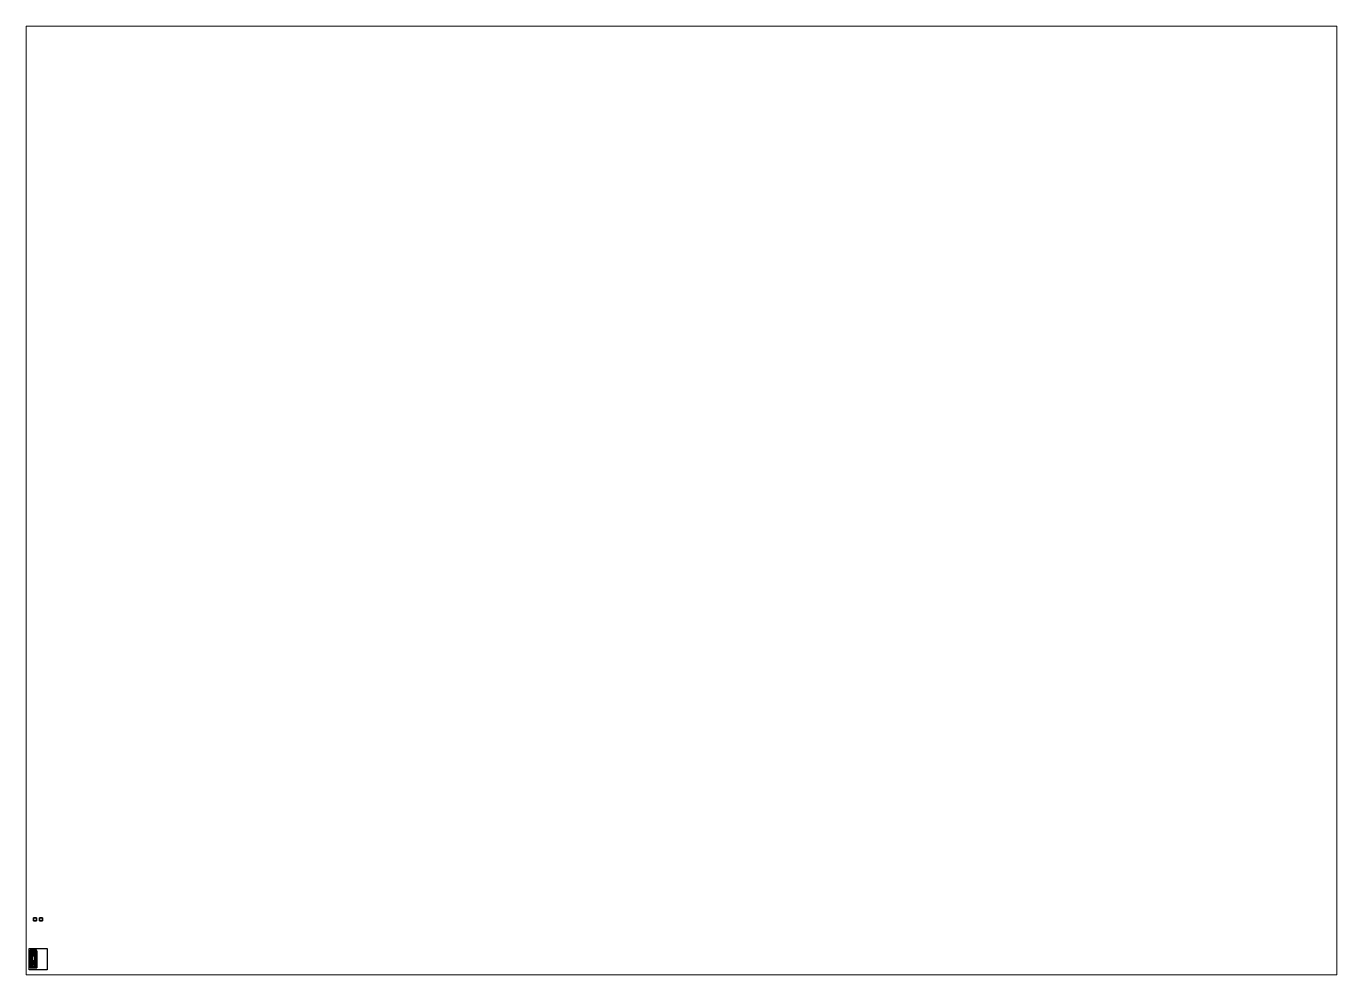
# Paper-space layout 'Layout1' of a CAD drawing. Header units: millimetres. Extents: x 28 to 251, y 20 to 181.
# The model-space entities are those that its viewports show. They can reach past a viewport. Long polylines and large blocks are cut down to what shows.
import ezdxf

# ---------------------------------------------------------------- set-up
doc = ezdxf.new("R2010")
doc.units = ezdxf.units.MM
for name, color, linetype in [('drawing', 9, 'Continuous'), ('mudguards', 6, 'Continuous'), ('wheels', 2, 'Continuous')]:
    doc.layers.add(name, color=color, linetype=linetype)
picture_1 = doc.add_image_def('image1.gif', size_in_pixel=(800, 674))

msp = doc.modelspace()

# ---------------------------------------------------------------- linework, layer by layer
for points in [[(1, 13.24, 1), (1, 13.24), (0, 13.24), (0, 13.24, 1)], [(1, 13.24), (1, 12.24), (0, 12.24), (0, 13.24)], [(0, 13.24), (0, 12.24), (0, 12.24, 1), (0, 13.24, 1)], [(0, 13.24, 1), (0, 12.24, 1), (1, 12.24, 1), (1, 13.24, 1)], [(1, 12.24, 1), (1, 12.24), (1, 13.24), (1, 13.24, 1)], [(3, 13.24), (3, 12.24), (2, 12.24), (2, 13.24)], [(2, 13.24), (2, 12.24), (3, 12.24), (3, 13.24)], [(0, 12.24, 1), (0, 12.24), (1, 12.24), (1, 12.24, 1)], [(1.06, 0.92, 2.46), (1.06, 0.92, 1.14), (-1.06, 0.92, 1.14), (-1.06, 0.92, 2.46)], [(-1.06, 0.92, 2.46), (-1.06, 0.92, 1.14), (-1.06, -2.98, 1.14), (-1.06, -2.98, 2.46)], [(-1.06, -2.98, 1.14), (-1.06, 0.92, 1.14), (1.06, 0.92, 1.14), (1.06, -2.98, 1.14)], [(-0.93, 0.92, 2.63), (-1.06, 0.92, 2.46), (-1.06, -2.98, 2.46), (-0.93, -2.98, 2.63)], [(0.93, 0.92, 2.63), (1.06, 0.92, 2.46), (-1.06, 0.92, 2.46), (-0.93, 0.92, 2.63)], [(-0.56, 0.8, 1.14), (-0.56, 0.8, 0.77), (-1.06, 0.8, 0.77), (-1.06, 0.8, 1.14)], [(-1.06, 0.11, 0.77), (-1.06, 0.8, 0.77), (-0.56, 0.8, 0.77), (-0.56, 0.11, 0.77)], [(-1.06, 0.8, 1.14), (-1.06, 0.8, 0.77), (-1.06, 0.11, 0.77), (-1.06, 0.11, 1.14)], [(-1.06, 0.11, 1.14), (-1.06, 0.11, 0.77), (-0.56, 0.11, 0.77), (-0.56, 0.11, 1.14)], [(-1.04, 2.66, 0.62), (-0.44, 2.96, 0.62), (0, 2.98, 0.62), (0, 2.66, 0.62)], [(-0.44, 2.95, 1.14), (-0.44, 2.96, 0.97), (-1.04, 2.66, 0.97), (-1.04, 2.65, 1.07)], [(-0.44, 2.96, 0.97), (-0.44, 2.96, 0.62), (-1.04, 2.66, 0.62), (-1.04, 2.66, 0.97)], [(-0.44, 2.82, 1.68), (-0.44, 2.95, 1.14), (-1.04, 2.65, 1.07), (-1.04, 2.6, 1.56)], [(-0.44, 2.6, 2.22), (-0.44, 2.82, 1.68), (-1.04, 2.6, 1.56), (-1.04, 2.42, 2.14)], [(-1.04, 2.65, 1.07), (-1.04, 2.66, 0.97), (-1.04, 2.17, 0.97), (-1.04, 1.93, 1.07)], [(-1.04, 2.66, 0.97), (-1.04, 2.66, 0.81), (-1.04, 2.33, 0.81), (-1.04, 2.17, 0.97)], [(-1.04, 2.66, 0.81), (-1.04, 2.66, 0.62), (-1.04, 2.41, 0.62), (-1.04, 2.33, 0.81)], [(-1.04, 2.41, 0.62), (-1.04, 2.66, 0.62), (1.04, 2.66, 0.62), (1.04, 2.41, 0.62)], [(-1.04, 2.6, 1.56), (-1.04, 2.65, 1.07), (-1.04, 1.19, 1.07), (-1.04, 1.19, 1.56)], [(-1.04, 2.42, 2.14), (-1.04, 2.6, 1.56), (-1.04, 1.19, 1.56), (-1.04, 1.19, 2.14)], [(-0.44, 2.58, 2.25), (-0.44, 2.6, 2.22), (-1.04, 2.42, 2.14), (-0.94, 2.39, 2.36)], [(-1.04, 2.13, 2.28), (-1.04, 2.42, 2.14), (-1.04, 1.19, 2.14), (-1.04, 1.19, 2.28)], [(-0.94, 2.39, 2.36), (-1.04, 2.42, 2.14), (-1.04, 2.13, 2.28), (-0.94, 2.39, 2.36)], [(-0.94, 2.39, 2.36), (-1.04, 2.13, 2.28), (-0.94, 1.82, 2.47), (-0.94, 2.39, 2.36)], [(-0.94, 1.82, 2.47), (-1.04, 2.13, 2.28), (-1.04, 1.19, 2.28), (-0.94, 1.41, 2.47)], [(-1.04, 1.73, 1.07), (-1.04, 1.47, 0.97), (-1.04, 1.19, 0.97), (-1.04, 1.19, 1.07)], [(-1.04, 1.47, 0.97), (-1.04, 1.19, 0.74), (-1.04, 1.19, 0.74), (-1.04, 1.19, 0.97)], [(-0.94, 1.41, 2.47), (-1.04, 1.19, 2.28), (-1.02, 1.08, 2.28), (-0.94, 1.19, 2.45)], [(-1.04, 1.19, 2.28), (-1.04, 1.19, 0.74), (-1.02, 1.08, 0.63), (-1.02, 1.08, 2.28)], [(-1.02, 1.08, 0.63), (-1.04, 1.19, 0.74), (1.04, 1.19, 0.74), (1.02, 1.08, 0.63)], [(-1.02, 2.83, 0.76), (-0.98, 2.89, 0.76), (-0.98, 2.89, 0.61), (-1.02, 2.83, 0.61)], [(-0.98, 2.83, 0.76), (-0.97, 2.85, 0.76), (-0.98, 2.89, 0.76), (-1.02, 2.83, 0.76)], [(-1.02, 2.83, 0.61), (-0.98, 2.89, 0.61), (-0.97, 2.85, 0.61), (-0.98, 2.83, 0.61)], [(-0.98, 2.83, 0.61), (-0.98, 2.83, 0.76), (-1.02, 2.83, 0.76), (-1.02, 2.83, 0.61)], [(-0.94, 1.19, 2.45), (-1.02, 1.08, 2.28), (-0.94, 1, 2.28), (-0.94, 1.08, 2.4)], [(-1.02, 1.08, 2.28), (-1.02, 1.08, 0.63), (-0.94, 0.99, 0.63), (-0.94, 1, 2.28)], [(-0.94, 0.99, 0.63), (-1.02, 1.08, 0.63), (1.02, 1.08, 0.63), (0.94, 0.99, 0.63)], [(-0.98, 2.89, 0.76), (-0.08, 3.09, 0.76), (-0.08, 3.09, 0.61), (-0.98, 2.89, 0.61)], [(-0.97, 2.85, 0.76), (-0.09, 3.04, 0.76), (-0.08, 3.09, 0.76), (-0.98, 2.89, 0.76)], [(-0.98, 2.89, 0.61), (-0.08, 3.09, 0.61), (-0.09, 3.04, 0.61), (-0.97, 2.85, 0.61)], [(-0.97, 2.85, 0.61), (-0.97, 2.85, 0.76), (-0.98, 2.83, 0.76), (-0.98, 2.83, 0.61)], [(-0.09, 3.04, 0.61), (-0.09, 3.04, 0.76), (-0.97, 2.85, 0.76), (-0.97, 2.85, 0.61)], [(0, 2.39, 2.38), (0, 2.58, 2.27), (-0.44, 2.58, 2.25), (-0.94, 2.39, 2.36)], [(0, 1.87, 2.49), (0, 2.39, 2.38), (-0.94, 2.39, 2.36), (-0.94, 1.82, 2.47)], [(0, 1.41, 2.49), (0, 1.87, 2.49), (-0.94, 1.82, 2.47), (-0.94, 1.41, 2.47)], [(0, 1.19, 2.47), (0, 1.41, 2.49), (-0.94, 1.41, 2.47), (-0.94, 1.19, 2.45)], [(0, 1.08, 2.42), (0, 1.19, 2.47), (-0.94, 1.19, 2.45), (-0.94, 1.08, 2.4)], [(-0.94, 1.08, 2.4), (-0.94, 1, 2.28), (0, 1, 2.28), (0, 1.08, 2.42)], [(-0.94, 1, 2.28), (-0.94, 0.99, 0.63), (0.94, 0.99, 0.63), (0.94, 1, 2.28)], [(0.48, 0.92, 2.76), (0.93, 0.92, 2.63), (-0.93, 0.92, 2.63), (-0.48, 0.92, 2.76)], [(-0.48, 0.92, 2.76), (-0.93, 0.92, 2.63), (-0.93, -2.98, 2.63), (-0.48, -2.98, 2.76)], [(-0.44, 0.21, 0.77), (-0.44, 0.21, 0.46), (-0.79, 0.21, 0.46), (-0.79, 0.21, 0.77)], [(-0.79, 0.21, 0.77), (-0.79, 0.21, 0.46), (-0.79, -0.73, 0.46), (-0.79, -0.73, 0.77)], [(-0.44, -0.73, 0.77), (-0.44, 0.21, 0.77), (-0.79, 0.21, 0.77), (-0.79, -0.73, 0.77)], [(-0.79, -0.73, 0.46), (-0.79, 0.21, 0.46), (-0.44, 0.21, 0.46), (-0.44, -0.73, 0.46)], [(0.56, 0.92, 1.14), (0.56, 0.92, 1.05), (-0.56, 0.92, 1.05), (-0.56, 0.92, 1.14)], [(-0.56, 0.92, 1.14), (-0.56, 0.92, 1.05), (-0.56, -2.98, 1.05), (-0.56, -2.98, 1.14)], [(-0.56, -2.98, 1.05), (-0.56, 0.92, 1.05), (0.56, 0.92, 1.05), (0.56, -2.98, 1.05)], [(-0.56, 0.11, 0.77), (-0.56, 0.8, 0.77), (-0.56, 0.8, 1.14), (-0.56, 0.11, 1.14)], [(0.48, -2.98, 2.76), (0.48, 0.92, 2.76), (-0.48, 0.92, 2.76), (-0.48, -2.98, 2.76)], [(-0.44, -2.91, 0.64), (-0.44, 2.97, 0.64), (-0.37, 2.98, 0.64), (-0.37, -2.91, 0.64)], [(-0.37, -2.91, 0.77), (-0.37, 2.98, 0.77), (-0.44, 2.97, 0.77), (-0.44, -2.91, 0.77)], [(0, 2.97, 1.14), (0, 2.98, 0.97), (-0.44, 2.96, 0.97), (-0.44, 2.95, 1.14)], [(0, 2.98, 0.97), (0, 2.98, 0.62), (-0.44, 2.96, 0.62), (-0.44, 2.96, 0.97)], [(-0.44, 2.97, 0.77), (-0.44, 2.97, 0.64), (-0.44, -2.91, 0.64), (-0.44, -2.91, 0.77)], [(0, 2.84, 1.68), (0, 2.97, 1.14), (-0.44, 2.95, 1.14), (-0.44, 2.82, 1.68)], [(0, 2.6, 2.22), (0, 2.84, 1.68), (-0.44, 2.82, 1.68), (-0.44, 2.6, 2.22)], [(0, 2.58, 2.27), (0, 2.6, 2.22), (-0.44, 2.6, 2.22), (-0.44, 2.58, 2.25)], [(-0.44, -0.73, 0.46), (-0.44, 0.21, 0.46), (-0.44, 0.21, 0.77), (-0.44, -0.73, 0.77)], [(-0.37, -2.91, 0.64), (-0.37, 2.98, 0.64), (-0.37, 2.98, 0.77), (-0.37, -2.91, 0.77)], [(0.37, 1.13, 0.64), (-0.37, 1.13, 0.64), (-0.37, 1.13, 0.77), (0.37, 1.13, 0.77)], [(0.37, 1.08, 0.64), (-0.37, 1.08, 0.64), (-0.37, 1.13, 0.64), (0.37, 1.13, 0.64)], [(0.37, 1.13, 0.77), (-0.37, 1.13, 0.77), (-0.37, 1.08, 0.77), (0.37, 1.08, 0.77)], [(-0.37, 1.08, 0.77), (-0.37, 1.08, 0.64), (0.37, 1.08, 0.64), (0.37, 1.08, 0.77)], [(0.09, 3.04, 0.61), (-0.09, 3.04, 0.61), (-0.08, 3.09, 0.61), (0.08, 3.09, 0.61)], [(0.08, 3.09, 0.76), (-0.08, 3.09, 0.76), (-0.09, 3.04, 0.76), (0.09, 3.04, 0.76)], [(-0.09, 3.04, 0.76), (-0.09, 3.04, 0.61), (0.09, 3.04, 0.61), (0.09, 3.04, 0.76)], [(0.08, 3.09, 0.61), (-0.08, 3.09, 0.61), (-0.08, 3.09, 0.76), (0.08, 3.09, 0.76)], [(0.44, 2.95, 1.14), (0.44, 2.96, 0.97), (0, 2.98, 0.97), (0, 2.97, 1.14)], [(0, 2.66, 0.62), (0, 2.98, 0.62), (0.44, 2.96, 0.62), (1.04, 2.66, 0.62)], [(0.44, 2.96, 0.97), (0.44, 2.96, 0.62), (0, 2.98, 0.62), (0, 2.98, 0.97)], [(0.44, 2.82, 1.68), (0.44, 2.95, 1.14), (0, 2.97, 1.14), (0, 2.84, 1.68)], [(0.44, 2.6, 2.22), (0.44, 2.82, 1.68), (0, 2.84, 1.68), (0, 2.6, 2.22)], [(0.44, 2.58, 2.25), (0.44, 2.6, 2.22), (0, 2.6, 2.22), (0, 2.58, 2.27)], [(0.94, 2.39, 2.36), (0.44, 2.58, 2.25), (0, 2.58, 2.27), (0, 2.39, 2.38)], [(0.94, 1.82, 2.47), (0.94, 2.39, 2.36), (0, 2.39, 2.38), (0, 1.87, 2.49)], [(0.94, 1.41, 2.47), (0.94, 1.82, 2.47), (0, 1.87, 2.49), (0, 1.41, 2.49)], [(0.94, 1.19, 2.45), (0.94, 1.41, 2.47), (0, 1.41, 2.49), (0, 1.19, 2.47)], [(0.94, 1.08, 2.4), (0.94, 1.19, 2.45), (0, 1.19, 2.47), (0, 1.08, 2.42)], [(0, 1.08, 2.42), (0, 1, 2.28), (0.94, 1, 2.28), (0.94, 1.08, 2.4)], [(0.97, 2.85, 0.61), (0.09, 3.04, 0.61), (0.08, 3.09, 0.61), (0.98, 2.89, 0.61)], [(0.98, 2.89, 0.76), (0.08, 3.09, 0.76), (0.09, 3.04, 0.76), (0.97, 2.85, 0.76)], [(0.98, 2.89, 0.61), (0.08, 3.09, 0.61), (0.08, 3.09, 0.76), (0.98, 2.89, 0.76)], [(0.09, 3.04, 0.76), (0.09, 3.04, 0.61), (0.97, 2.85, 0.61), (0.97, 2.85, 0.76)], [(0.37, 2.98, 0.77), (0.37, 2.98, 0.64), (0.37, -2.91, 0.64), (0.37, -2.91, 0.77)], [(0.44, -2.91, 0.77), (0.44, 2.97, 0.77), (0.37, 2.98, 0.77), (0.37, -2.91, 0.77)], [(0.37, -2.91, 0.64), (0.37, 2.98, 0.64), (0.44, 2.97, 0.64), (0.44, -2.91, 0.64)], [(0.44, -2.91, 0.64), (0.44, 2.97, 0.64), (0.44, 2.97, 0.77), (0.44, -2.91, 0.77)], [(1.04, 2.66, 0.97), (0.44, 2.96, 0.97), (0.44, 2.95, 1.14), (1.04, 2.65, 1.07)], [(1.04, 2.66, 0.62), (0.44, 2.96, 0.62), (0.44, 2.96, 0.97), (1.04, 2.66, 0.97)], [(1.04, 2.65, 1.07), (0.44, 2.95, 1.14), (0.44, 2.82, 1.68), (1.04, 2.6, 1.56)], [(1.04, 2.6, 1.56), (0.44, 2.82, 1.68), (0.44, 2.6, 2.22), (1.04, 2.42, 2.14)], [(1.04, 2.42, 2.14), (0.44, 2.6, 2.22), (0.44, 2.58, 2.25), (0.94, 2.39, 2.36)], [(0.44, 0.21, 0.77), (0.44, 0.21, 0.46), (0.44, -0.73, 0.46), (0.44, -0.73, 0.77)], [(0.44, -0.73, 0.46), (0.44, 0.21, 0.46), (0.85, 0.21, 0.46), (0.85, -0.73, 0.46)], [(0.85, -0.73, 0.77), (0.85, 0.21, 0.77), (0.44, 0.21, 0.77), (0.44, -0.73, 0.77)], [(0.85, 0.21, 0.77), (0.85, 0.21, 0.46), (0.44, 0.21, 0.46), (0.44, 0.21, 0.77)], [(0.93, -2.98, 2.63), (0.93, 0.92, 2.63), (0.48, 0.92, 2.76), (0.48, -2.98, 2.76)], [(0.56, -2.98, 1.05), (0.56, 0.92, 1.05), (0.56, 0.92, 1.14), (0.56, -2.98, 1.14)], [(1.06, 0.8, 1.14), (1.06, 0.8, 0.77), (0.56, 0.8, 0.77), (0.56, 0.8, 1.14)], [(0.56, 0.8, 1.14), (0.56, 0.8, 0.77), (0.56, 0.11, 0.77), (0.56, 0.11, 1.14)], [(0.56, 0.11, 0.77), (0.56, 0.8, 0.77), (1.06, 0.8, 0.77), (1.06, 0.11, 0.77)], [(0.56, 0.11, 1.14), (0.56, 0.11, 0.77), (1.06, 0.11, 0.77), (1.06, 0.11, 1.14)], [(0.85, -0.73, 0.46), (0.85, 0.21, 0.46), (0.85, 0.21, 0.77), (0.85, -0.73, 0.77)], [(1.06, -2.98, 2.46), (1.06, 0.92, 2.46), (0.93, 0.92, 2.63), (0.93, -2.98, 2.63)], [(1.04, 2.13, 2.28), (1.04, 2.42, 2.14), (0.94, 2.39, 2.36)], [(1.04, 2.13, 2.28), (0.94, 2.39, 2.36), (0.94, 1.82, 2.47)], [(1.04, 1.19, 2.28), (1.04, 2.13, 2.28), (0.94, 1.82, 2.47), (0.94, 1.41, 2.47)], [(1.02, 1.08, 2.28), (1.04, 1.19, 2.28), (0.94, 1.41, 2.47), (0.94, 1.19, 2.45)], [(0.94, 1, 2.28), (1.02, 1.08, 2.28), (0.94, 1.19, 2.45), (0.94, 1.08, 2.4)], [(0.94, 0.99, 0.63), (1.02, 1.08, 0.63), (1.02, 1.08, 2.28), (0.94, 1, 2.28)], [(0.98, 2.83, 0.61), (0.97, 2.85, 0.61), (0.98, 2.89, 0.61), (1.02, 2.83, 0.61)], [(1.02, 2.83, 0.76), (0.98, 2.89, 0.76), (0.97, 2.85, 0.76), (0.98, 2.83, 0.76)], [(0.97, 2.85, 0.76), (0.97, 2.85, 0.61), (0.98, 2.83, 0.61), (0.98, 2.83, 0.76)], [(1.02, 2.83, 0.61), (0.98, 2.89, 0.61), (0.98, 2.89, 0.76), (1.02, 2.83, 0.76)], [(0.98, 2.83, 0.76), (0.98, 2.83, 0.61), (1.02, 2.83, 0.61), (1.02, 2.83, 0.76)], [(1.02, 1.08, 0.63), (1.04, 1.19, 0.74), (1.04, 1.19, 2.28), (1.02, 1.08, 2.28)], [(1.04, 2.17, 0.97), (1.04, 2.66, 0.97), (1.04, 2.65, 1.07), (1.04, 1.93, 1.07)], [(1.04, 2.33, 0.81), (1.04, 2.66, 0.81), (1.04, 2.66, 0.97), (1.04, 2.17, 0.97)], [(1.04, 2.41, 0.62), (1.04, 2.66, 0.62), (1.04, 2.66, 0.81), (1.04, 2.33, 0.81)], [(1.04, 1.19, 1.07), (1.04, 2.65, 1.07), (1.04, 2.6, 1.56), (1.04, 1.19, 1.56)], [(1.04, 1.19, 1.56), (1.04, 2.6, 1.56), (1.04, 2.42, 2.14), (1.04, 1.19, 2.14)], [(1.04, 1.19, 2.14), (1.04, 2.42, 2.14), (1.04, 2.13, 2.28), (1.04, 1.19, 2.28)], [(1.04, 1.19, 0.97), (1.04, 1.47, 0.97), (1.04, 1.73, 1.07), (1.04, 1.19, 1.07)], [(1.04, 1.19, 0.74), (1.04, 1.19, 0.74), (1.04, 1.47, 0.97), (1.04, 1.19, 0.97)], [(1.06, -2.98, 1.14), (1.06, 0.92, 1.14), (1.06, 0.92, 2.46), (1.06, -2.98, 2.46)], [(1.06, 0.11, 0.77), (1.06, 0.8, 0.77), (1.06, 0.8, 1.14), (1.06, 0.11, 1.14)], [(-1.06, -2.08, 1.14), (-1.06, -2.08, 0.77), (-1.06, -2.89, 0.77), (-1.06, -2.89, 1.14)], [(-0.56, -2.08, 1.14), (-0.56, -2.08, 0.77), (-1.06, -2.08, 0.77), (-1.06, -2.08, 1.14)], [(-1.06, -2.89, 0.77), (-1.06, -2.08, 0.77), (-0.56, -2.08, 0.77), (-0.56, -2.89, 0.77)], [(-1.06, -2.89, 1.14), (-1.06, -2.89, 0.77), (-0.56, -2.89, 0.77), (-0.56, -2.89, 1.14)], [(-1.06, -2.98, 2.46), (-1.06, -2.98, 1.14), (1.06, -2.98, 1.14), (1.06, -2.98, 2.46)], [(-0.93, -2.98, 2.63), (-1.06, -2.98, 2.46), (1.06, -2.98, 2.46), (0.93, -2.98, 2.63)], [(-0.48, -2.98, 2.76), (-0.93, -2.98, 2.63), (0.93, -2.98, 2.63), (0.48, -2.98, 2.76)], [(-0.79, -0.73, 0.77), (-0.79, -0.73, 0.46), (-0.44, -0.73, 0.46), (-0.44, -0.73, 0.77)], [(-0.56, -2.89, 0.77), (-0.56, -2.08, 0.77), (-0.56, -2.08, 1.14), (-0.56, -2.89, 1.14)], [(-0.56, -2.98, 1.14), (-0.56, -2.98, 1.05), (0.56, -2.98, 1.05), (0.56, -2.98, 1.14)], [(-0.44, -2.91, 0.77), (-0.44, -2.91, 0.64), (-0.37, -2.91, 0.64), (-0.37, -2.91, 0.77)], [(0.37, -0.77, 0.64), (-0.37, -0.77, 0.64), (-0.37, -0.7, 0.64), (0.37, -0.7, 0.64)], [(0.37, -0.7, 0.77), (-0.37, -0.7, 0.77), (-0.37, -0.77, 0.77), (0.37, -0.77, 0.77)], [(0.37, -0.7, 0.64), (-0.37, -0.7, 0.64), (-0.37, -0.7, 0.77), (0.37, -0.7, 0.77)], [(-0.37, -0.77, 0.77), (-0.37, -0.77, 0.64), (0.37, -0.77, 0.64), (0.37, -0.77, 0.77)], [(0.37, -1.97, 0.64), (-0.37, -1.97, 0.64), (-0.37, -1.97, 0.77), (0.37, -1.97, 0.77)], [(0.37, -2.04, 0.64), (-0.37, -2.04, 0.64), (-0.37, -1.97, 0.64), (0.37, -1.97, 0.64)], [(0.37, -1.97, 0.77), (-0.37, -1.97, 0.77), (-0.37, -2.04, 0.77), (0.37, -2.04, 0.77)], [(-0.37, -2.04, 0.77), (-0.37, -2.04, 0.64), (0.37, -2.04, 0.64), (0.37, -2.04, 0.77)], [(0.37, -2.73, 0.64), (-0.37, -2.73, 0.64), (-0.37, -2.68, 0.64), (0.37, -2.68, 0.64)], [(0.37, -2.68, 0.77), (-0.37, -2.68, 0.77), (-0.37, -2.73, 0.77), (0.37, -2.73, 0.77)], [(0.37, -2.68, 0.64), (-0.37, -2.68, 0.64), (-0.37, -2.68, 0.77), (0.37, -2.68, 0.77)], [(-0.37, -2.73, 0.77), (-0.37, -2.73, 0.64), (0.37, -2.73, 0.64), (0.37, -2.73, 0.77)], [(-0.06, -1.23, 0.39), (-0.09, -1.28, 0.34), (-0.17, -1.28, 0.49), (-0.12, -1.23, 0.49)], [(-0.12, -1.23, 0.49), (-0.17, -1.28, 0.49), (-0.09, -1.28, 0.64), (-0.06, -1.23, 0.59)], [(-0.17, -1.49, 0.49), (-0.09, -1.49, 0.64), (-0.09, -1.28, 0.64), (-0.17, -1.28, 0.49)], [(-0.09, -1.49, 0.34), (-0.17, -1.49, 0.49), (-0.17, -1.28, 0.49), (-0.09, -1.28, 0.34)], [(-0.12, -1.54, 0.49), (-0.17, -1.49, 0.49), (-0.09, -1.49, 0.34), (-0.06, -1.54, 0.39)], [(-0.06, -1.54, 0.59), (-0.09, -1.49, 0.64), (-0.17, -1.49, 0.49), (-0.12, -1.54, 0.49)], [(0, -1.2, 0.49), (-0.06, -1.23, 0.39), (-0.12, -1.23, 0.49), (0, -1.2, 0.49)], [(0, -1.2, 0.49), (-0.12, -1.23, 0.49), (-0.06, -1.23, 0.59), (0, -1.2, 0.49)], [(0, -1.57, 0.49), (-0.12, -1.54, 0.49), (-0.06, -1.54, 0.39), (0, -1.57, 0.49)], [(0, -1.57, 0.49), (-0.06, -1.54, 0.59), (-0.12, -1.54, 0.49), (0, -1.57, 0.49)], [(0.06, -1.23, 0.39), (0.08, -1.28, 0.34), (-0.09, -1.28, 0.34), (-0.06, -1.23, 0.39)], [(-0.06, -1.23, 0.59), (-0.09, -1.28, 0.64), (0.08, -1.28, 0.64), (0.06, -1.23, 0.59)], [(-0.09, -1.49, 0.64), (0.08, -1.49, 0.64), (0.08, -1.28, 0.64), (-0.09, -1.28, 0.64)], [(0.08, -1.49, 0.34), (-0.09, -1.49, 0.34), (-0.09, -1.28, 0.34), (0.08, -1.28, 0.34)], [(-0.06, -1.54, 0.39), (-0.09, -1.49, 0.34), (0.08, -1.49, 0.34), (0.06, -1.54, 0.39)], [(0.06, -1.54, 0.59), (0.08, -1.49, 0.64), (-0.09, -1.49, 0.64), (-0.06, -1.54, 0.59)], [(0, -1.2, 0.49), (0.06, -1.23, 0.39), (-0.06, -1.23, 0.39), (0, -1.2, 0.49)], [(0, -1.2, 0.49), (-0.06, -1.23, 0.59), (0.06, -1.23, 0.59), (0, -1.2, 0.49)], [(0, -1.57, 0.49), (-0.06, -1.54, 0.39), (0.06, -1.54, 0.39), (0, -1.57, 0.49)], [(0, -1.57, 0.49), (0.06, -1.54, 0.59), (-0.06, -1.54, 0.59), (0, -1.57, 0.49)], [(-0.02, -2.73, 0.77), (-0.02, -2.9, 0.77), (0.02, -2.9, 0.77), (0.02, -2.73, 0.77)], [(-0.02, -2.73, 0.7), (-0.02, -2.9, 0.7), (-0.02, -2.9, 0.77), (-0.02, -2.73, 0.77)], [(0.02, -2.73, 0.7), (0.02, -2.9, 0.7), (-0.02, -2.9, 0.7), (-0.02, -2.73, 0.7)], [(-0.02, -2.9, 0.7), (-0.02, -2.93, 0.7), (-0.02, -2.93, 0.8), (-0.02, -2.9, 0.77)], [(0.02, -2.9, 0.7), (0.02, -2.93, 0.7), (-0.02, -2.93, 0.7), (-0.02, -2.9, 0.7)], [(-0.02, -2.9, 0.77), (-0.02, -2.93, 0.8), (0.02, -2.93, 0.8), (0.02, -2.9, 0.77)], [(0.02, -3, 0.82), (0.02, -2.93, 0.8), (-0.02, -2.93, 0.8), (-0.02, -3, 0.82)], [(-0.02, -2.93, 0.8), (-0.02, -2.96, 0.77), (-0.02, -3, 0.8), (-0.02, -3, 0.82)], [(-0.02, -2.93, 0.7), (-0.02, -2.96, 0.73), (-0.02, -2.96, 0.77), (-0.02, -2.93, 0.8)], [(-0.02, -2.94, 0.69), (-0.02, -2.98, 0.71), (-0.02, -2.96, 0.73), (-0.02, -2.93, 0.7)], [(0.02, -2.93, 0.7), (0.02, -2.94, 0.69), (-0.02, -2.94, 0.69), (-0.02, -2.93, 0.7)], [(-0.02, -2.98, 0.71), (-0.02, -2.94, 0.69), (-0.02, -3.1, 0.69), (-0.02, -3.09, 0.71)], [(-0.02, -3.1, 0.69), (-0.02, -2.94, 0.69), (0.02, -2.94, 0.69), (0.02, -3.1, 0.69)], [(-0.02, -3, 0.8), (-0.02, -2.96, 0.77), (0.02, -2.96, 0.77), (0.02, -3, 0.8)], [(-0.02, -2.96, 0.77), (-0.02, -2.96, 0.73), (0.02, -2.96, 0.73), (0.02, -2.96, 0.77)], [(-0.02, -2.96, 0.73), (-0.02, -2.98, 0.71), (0.02, -2.98, 0.71), (0.02, -2.96, 0.73)], [(0.02, -3.09, 0.71), (0.02, -2.98, 0.71), (-0.02, -2.98, 0.71), (-0.02, -3.09, 0.71)], [(-0.02, -3, 0.82), (-0.02, -3, 0.8), (-0.02, -3.1, 0.81), (-0.02, -3.1, 0.83)], [(0.02, -3.1, 0.83), (0.02, -3, 0.82), (-0.02, -3, 0.82), (-0.02, -3.1, 0.83)], [(-0.02, -3.1, 0.81), (-0.02, -3, 0.8), (0.02, -3, 0.8), (0.02, -3.1, 0.81)], [(-0.02, -3.09, 0.71), (-0.02, -3.1, 0.69), (0.02, -3.1, 0.69), (0.02, -3.09, 0.71)], [(-0.02, -3.1, 0.83), (-0.02, -3.1, 0.81), (0.02, -3.1, 0.81), (0.02, -3.1, 0.83)], [(0, -1.2, 0.49), (0.12, -1.23, 0.49), (0.06, -1.23, 0.39), (0, -1.2, 0.49)], [(0, -1.2, 0.49), (0.06, -1.23, 0.59), (0.12, -1.23, 0.49), (0, -1.2, 0.49)], [(0, -1.57, 0.49), (0.06, -1.54, 0.39), (0.12, -1.54, 0.49), (0, -1.57, 0.49)], [(0, -1.57, 0.49), (0.12, -1.54, 0.49), (0.06, -1.54, 0.59), (0, -1.57, 0.49)], [(0.02, -2.9, 0.77), (0.02, -2.9, 0.7), (0.02, -2.73, 0.7), (0.02, -2.73, 0.77)], [(0.02, -2.93, 0.8), (0.02, -2.93, 0.7), (0.02, -2.9, 0.7), (0.02, -2.9, 0.77)], [(0.02, -3, 0.8), (0.02, -2.96, 0.77), (0.02, -2.93, 0.8), (0.02, -3, 0.82)], [(0.02, -2.96, 0.77), (0.02, -2.96, 0.73), (0.02, -2.93, 0.7), (0.02, -2.93, 0.8)], [(0.02, -2.96, 0.73), (0.02, -2.98, 0.71), (0.02, -2.94, 0.69), (0.02, -2.93, 0.7)], [(0.02, -3.1, 0.69), (0.02, -2.94, 0.69), (0.02, -2.98, 0.71), (0.02, -3.09, 0.71)], [(0.02, -3.1, 0.81), (0.02, -3, 0.8), (0.02, -3, 0.82), (0.02, -3.1, 0.83)], [(0.12, -1.23, 0.49), (0.17, -1.28, 0.49), (0.08, -1.28, 0.34), (0.06, -1.23, 0.39)], [(0.06, -1.23, 0.59), (0.08, -1.28, 0.64), (0.17, -1.28, 0.49), (0.12, -1.23, 0.49)], [(0.06, -1.54, 0.39), (0.08, -1.49, 0.34), (0.17, -1.49, 0.49), (0.12, -1.54, 0.49)], [(0.12, -1.54, 0.49), (0.17, -1.49, 0.49), (0.08, -1.49, 0.64), (0.06, -1.54, 0.59)], [(0.08, -1.49, 0.64), (0.17, -1.49, 0.49), (0.17, -1.28, 0.49), (0.08, -1.28, 0.64)], [(0.17, -1.49, 0.49), (0.08, -1.49, 0.34), (0.08, -1.28, 0.34), (0.17, -1.28, 0.49)], [(0.37, -2.91, 0.77), (0.37, -2.91, 0.64), (0.44, -2.91, 0.64), (0.44, -2.91, 0.77)], [(0.44, -0.73, 0.77), (0.44, -0.73, 0.46), (0.85, -0.73, 0.46), (0.85, -0.73, 0.77)], [(0.56, -2.08, 1.14), (0.56, -2.08, 0.77), (0.56, -2.89, 0.77), (0.56, -2.89, 1.14)], [(1.06, -2.08, 1.14), (1.06, -2.08, 0.77), (0.56, -2.08, 0.77), (0.56, -2.08, 1.14)], [(0.56, -2.89, 0.77), (0.56, -2.08, 0.77), (1.06, -2.08, 0.77), (1.06, -2.89, 0.77)], [(0.56, -2.89, 1.14), (0.56, -2.89, 0.77), (1.06, -2.89, 0.77), (1.06, -2.89, 1.14)], [(1.06, -2.89, 0.77), (1.06, -2.08, 0.77), (1.06, -2.08, 1.14), (1.06, -2.89, 1.14)]]:
    msp.add_3dface(points)
at = {"layer": 'mudguards'}
for points in [[(-1.1, 2.33, 0.81), (-1.1, 2.41, 0.62), (-1.14, 2.35, 0.62), (-1.14, 2.27, 0.78)], [(-1.14, 2.27, 0.78), (-1.14, 2.35, 0.62), (-1.1, 2.41, 0.62), (-1.1, 2.33, 0.81)], [(-1.14, 2.15, 0.91), (-1.14, 2.27, 0.78), (-1.1, 2.33, 0.81), (-1.1, 2.17, 0.97)], [(-1.1, 2.17, 0.97), (-1.1, 2.33, 0.81), (-1.14, 2.27, 0.78), (-1.14, 2.15, 0.91)], [(-1.14, 1.93, 1.01), (-1.14, 2.15, 0.91), (-1.1, 2.17, 0.97), (-1.1, 1.93, 1.07)], [(-1.1, 1.93, 1.07), (-1.1, 2.17, 0.97), (-1.14, 2.15, 0.91), (-1.14, 1.93, 1.01)], [(-1.1, 1.73, 1.07), (-1.1, 1.93, 1.07), (-1.14, 1.93, 1.01), (-1.14, 1.73, 1.01)], [(-1.14, 1.73, 1.01), (-1.14, 1.93, 1.01), (-1.1, 1.93, 1.07), (-1.1, 1.73, 1.07)], [(-1.14, 1.51, 0.91), (-1.14, 1.73, 1.01), (-1.1, 1.73, 1.07), (-1.1, 1.47, 0.97)], [(-1.1, 1.47, 0.97), (-1.1, 1.73, 1.07), (-1.14, 1.73, 1.01), (-1.14, 1.51, 0.91)], [(-1.14, 1.37, 0.77), (-1.14, 1.51, 0.91), (-1.1, 1.47, 0.97), (-1.1, 1.19, 0.74)], [(-1.1, 1.19, 0.74), (-1.1, 1.47, 0.97), (-1.14, 1.51, 0.91), (-1.14, 1.37, 0.77)], [(-1.14, 1.31, 0.62), (-1.14, 1.37, 0.77), (-1.1, 1.19, 0.74), (-1.1, 1.08, 0.63)], [(-1.1, 1.08, 0.63), (-1.1, 1.19, 0.74), (-1.14, 1.37, 0.77), (-1.14, 1.31, 0.62)], [(-1.14, 1.22, 0.47), (-1.14, 1.31, 0.62), (-1.1, 1.08, 0.63), (-1.1, 0.94, 0.47)], [(-1.1, 0.94, 0.47), (-1.1, 1.08, 0.63), (-1.14, 1.31, 0.62), (-1.14, 1.22, 0.47)], [(-0.56, 2.33, 0.81), (-0.56, 2.41, 0.62), (-1.1, 2.41, 0.62), (-1.1, 2.33, 0.81)], [(-1.1, 2.33, 0.81), (-1.1, 2.41, 0.62), (-0.56, 2.41, 0.62), (-0.56, 2.33, 0.81)], [(-1.1, 2.17, 0.97), (-1.1, 2.33, 0.81), (-0.56, 2.33, 0.81), (-0.56, 2.17, 0.97)], [(-0.56, 2.17, 0.97), (-0.56, 2.33, 0.81), (-1.1, 2.33, 0.81), (-1.1, 2.17, 0.97)], [(-1.1, 1.93, 1.07), (-1.1, 2.17, 0.97), (-0.56, 2.17, 0.97), (-0.56, 1.93, 1.07)], [(-0.56, 1.93, 1.07), (-0.56, 2.17, 0.97), (-1.1, 2.17, 0.97), (-1.1, 1.93, 1.07)], [(-0.56, 1.73, 1.07), (-0.56, 1.93, 1.07), (-1.1, 1.93, 1.07), (-1.1, 1.73, 1.07)], [(-1.1, 1.73, 1.07), (-1.1, 1.93, 1.07), (-0.56, 1.93, 1.07), (-0.56, 1.73, 1.07)], [(-1.1, 1.47, 0.97), (-1.1, 1.73, 1.07), (-0.56, 1.73, 1.07), (-0.56, 1.47, 0.97)], [(-0.56, 1.47, 0.97), (-0.56, 1.73, 1.07), (-1.1, 1.73, 1.07), (-1.1, 1.47, 0.97)], [(-1.1, 1.19, 0.74), (-1.1, 1.47, 0.97), (-0.56, 1.47, 0.97), (-0.56, 1.19, 0.74)], [(-0.56, 1.19, 0.74), (-0.56, 1.47, 0.97), (-1.1, 1.47, 0.97), (-1.1, 1.19, 0.74)], [(-1.1, 1.08, 0.63), (-1.1, 1.19, 0.74), (-0.56, 1.19, 0.74), (-0.56, 1.08, 0.63)], [(-0.56, 1.08, 0.63), (-0.56, 1.19, 0.74), (-1.1, 1.19, 0.74), (-1.1, 1.08, 0.63)], [(-1.1, 0.94, 0.47), (-1.1, 1.08, 0.63), (-0.56, 1.08, 0.63), (-0.56, 0.94, 0.47)], [(-0.56, 0.94, 0.47), (-0.56, 1.08, 0.63), (-1.1, 1.08, 0.63), (-1.1, 0.94, 0.47)], [(0.56, 2.33, 0.81), (0.56, 2.41, 0.62), (1.1, 2.41, 0.62), (1.1, 2.33, 0.81)], [(1.1, 2.33, 0.81), (1.1, 2.41, 0.62), (0.56, 2.41, 0.62), (0.56, 2.33, 0.81)], [(1.1, 2.17, 0.97), (1.1, 2.33, 0.81), (0.56, 2.33, 0.81), (0.56, 2.17, 0.97)], [(0.56, 2.17, 0.97), (0.56, 2.33, 0.81), (1.1, 2.33, 0.81), (1.1, 2.17, 0.97)], [(1.1, 1.93, 1.07), (1.1, 2.17, 0.97), (0.56, 2.17, 0.97), (0.56, 1.93, 1.07)], [(0.56, 1.93, 1.07), (0.56, 2.17, 0.97), (1.1, 2.17, 0.97), (1.1, 1.93, 1.07)], [(1.1, 1.73, 1.07), (1.1, 1.93, 1.07), (0.56, 1.93, 1.07), (0.56, 1.73, 1.07)], [(0.56, 1.73, 1.07), (0.56, 1.93, 1.07), (1.1, 1.93, 1.07), (1.1, 1.73, 1.07)], [(1.1, 1.47, 0.97), (1.1, 1.73, 1.07), (0.56, 1.73, 1.07), (0.56, 1.47, 0.97)], [(0.56, 1.47, 0.97), (0.56, 1.73, 1.07), (1.1, 1.73, 1.07), (1.1, 1.47, 0.97)], [(0.56, 1.19, 0.74), (0.56, 1.47, 0.97), (1.1, 1.47, 0.97), (1.1, 1.19, 0.74)], [(1.1, 1.19, 0.74), (1.1, 1.47, 0.97), (0.56, 1.47, 0.97), (0.56, 1.19, 0.74)], [(0.56, 1.08, 0.63), (0.56, 1.19, 0.74), (1.1, 1.19, 0.74), (1.1, 1.08, 0.63)], [(1.1, 1.08, 0.63), (1.1, 1.19, 0.74), (0.56, 1.19, 0.74), (0.56, 1.08, 0.63)], [(1.1, 0.94, 0.47), (1.1, 1.08, 0.63), (0.56, 1.08, 0.63), (0.56, 0.94, 0.47)], [(0.56, 0.94, 0.47), (0.56, 1.08, 0.63), (1.1, 1.08, 0.63), (1.1, 0.94, 0.47)], [(1.1, 2.33, 0.81), (1.1, 2.41, 0.62), (1.14, 2.35, 0.62), (1.14, 2.27, 0.78)], [(1.14, 2.27, 0.78), (1.14, 2.35, 0.62), (1.1, 2.41, 0.62), (1.1, 2.33, 0.81)], [(1.1, 2.17, 0.97), (1.1, 2.33, 0.81), (1.14, 2.27, 0.78), (1.14, 2.15, 0.91)], [(1.14, 2.15, 0.91), (1.14, 2.27, 0.78), (1.1, 2.33, 0.81), (1.1, 2.17, 0.97)], [(1.14, 1.93, 1.01), (1.14, 2.15, 0.91), (1.1, 2.17, 0.97), (1.1, 1.93, 1.07)], [(1.1, 1.93, 1.07), (1.1, 2.17, 0.97), (1.14, 2.15, 0.91), (1.14, 1.93, 1.01)], [(1.14, 1.73, 1.01), (1.14, 1.93, 1.01), (1.1, 1.93, 1.07), (1.1, 1.73, 1.07)], [(1.1, 1.73, 1.07), (1.1, 1.93, 1.07), (1.14, 1.93, 1.01), (1.14, 1.73, 1.01)], [(1.14, 1.51, 0.91), (1.14, 1.73, 1.01), (1.1, 1.73, 1.07), (1.1, 1.47, 0.97)], [(1.1, 1.47, 0.97), (1.1, 1.73, 1.07), (1.14, 1.73, 1.01), (1.14, 1.51, 0.91)], [(1.14, 1.37, 0.77), (1.14, 1.51, 0.91), (1.1, 1.47, 0.97), (1.1, 1.19, 0.74)], [(1.1, 1.19, 0.74), (1.1, 1.47, 0.97), (1.14, 1.51, 0.91), (1.14, 1.37, 0.77)], [(1.14, 1.31, 0.62), (1.14, 1.37, 0.77), (1.1, 1.19, 0.74), (1.1, 1.08, 0.63)], [(1.1, 1.08, 0.63), (1.1, 1.19, 0.74), (1.14, 1.37, 0.77), (1.14, 1.31, 0.62)], [(1.14, 1.22, 0.47), (1.14, 1.31, 0.62), (1.1, 1.08, 0.63), (1.1, 0.94, 0.47)], [(1.1, 0.94, 0.47), (1.1, 1.08, 0.63), (1.14, 1.31, 0.62), (1.14, 1.22, 0.47)], [(-1.1, -0.81, 0.74), (-1.1, -0.79, 0.55), (-1.14, -0.85, 0.58), (-1.14, -0.87, 0.71)], [(-1.14, -0.87, 0.71), (-1.14, -0.85, 0.58), (-1.1, -0.79, 0.55), (-1.1, -0.81, 0.74)], [(-1.14, -0.95, 0.86), (-1.14, -0.87, 0.71), (-1.1, -0.81, 0.74), (-1.1, -0.91, 0.93)], [(-1.1, -0.91, 0.93), (-1.1, -0.81, 0.74), (-1.14, -0.87, 0.71), (-1.14, -0.95, 0.86)], [(-1.1, -1.12, 1.08), (-1.1, -0.91, 0.93), (-1.14, -0.95, 0.86), (-1.14, -1.12, 1.01)], [(-1.14, -1.12, 1.01), (-1.14, -0.95, 0.86), (-1.1, -0.91, 0.93), (-1.1, -1.12, 1.08)], [(-1.1, -1.32, 1.14), (-1.1, -1.12, 1.08), (-1.14, -1.12, 1.01), (-1.14, -1.32, 1.07)], [(-1.14, -1.32, 1.07), (-1.14, -1.12, 1.01), (-1.1, -1.12, 1.08), (-1.1, -1.32, 1.14)], [(-1.14, -1.44, 1.07), (-1.14, -1.32, 1.07), (-1.1, -1.32, 1.14), (-1.1, -1.44, 1.14)], [(-1.1, -1.44, 1.14), (-1.1, -1.32, 1.14), (-1.14, -1.32, 1.07), (-1.14, -1.44, 1.07)], [(-1.1, -1.57, 1.11), (-1.1, -1.44, 1.14), (-1.14, -1.44, 1.07), (-1.14, -1.58, 1.03)], [(-1.14, -1.58, 1.03), (-1.14, -1.44, 1.07), (-1.1, -1.44, 1.14), (-1.1, -1.57, 1.11)], [(-1.1, -1.77, 1.01), (-1.1, -1.57, 1.11), (-1.14, -1.58, 1.03), (-1.14, -1.73, 0.94)], [(-1.14, -1.73, 0.94), (-1.14, -1.58, 1.03), (-1.1, -1.57, 1.11), (-1.1, -1.77, 1.01)], [(-1.14, -1.84, 0.82), (-1.14, -1.73, 0.94), (-1.1, -1.77, 1.01), (-1.1, -1.96, 0.84)], [(-1.1, -1.96, 0.84), (-1.1, -1.77, 1.01), (-1.14, -1.73, 0.94), (-1.14, -1.84, 0.82)], [(-1.1, -2.08, 0.69), (-1.1, -1.96, 0.84), (-1.14, -1.84, 0.82), (-1.14, -1.9, 0.66)], [(-1.14, -1.9, 0.66), (-1.14, -1.84, 0.82), (-1.1, -1.96, 0.84), (-1.1, -2.08, 0.69)], [(-1.1, -2.15, 0.57), (-1.1, -2.08, 0.69), (-1.14, -1.9, 0.66), (-1.14, -1.99, 0.51)], [(-1.14, -1.99, 0.51), (-1.14, -1.9, 0.66), (-1.1, -2.08, 0.69), (-1.1, -2.15, 0.57)], [(-0.56, -0.81, 0.74), (-0.56, -0.79, 0.55), (-1.1, -0.79, 0.55), (-1.1, -0.81, 0.74)], [(-1.1, -0.81, 0.74), (-1.1, -0.79, 0.55), (-0.56, -0.79, 0.55), (-0.56, -0.81, 0.74)], [(-1.1, -0.91, 0.93), (-1.1, -0.81, 0.74), (-0.56, -0.81, 0.74), (-0.56, -0.91, 0.93)], [(-0.56, -0.91, 0.93), (-0.56, -0.81, 0.74), (-1.1, -0.81, 0.74), (-1.1, -0.91, 0.93)], [(-0.56, -1.12, 1.08), (-0.56, -0.91, 0.93), (-1.1, -0.91, 0.93), (-1.1, -1.12, 1.08)], [(-1.1, -1.12, 1.08), (-1.1, -0.91, 0.93), (-0.56, -0.91, 0.93), (-0.56, -1.12, 1.08)], [(-0.56, -1.32, 1.14), (-0.56, -1.12, 1.08), (-1.1, -1.12, 1.08), (-1.1, -1.32, 1.14)], [(-1.1, -1.32, 1.14), (-1.1, -1.12, 1.08), (-0.56, -1.12, 1.08), (-0.56, -1.32, 1.14)], [(-0.56, -1.44, 1.14), (-0.56, -1.32, 1.14), (-1.1, -1.32, 1.14), (-1.1, -1.44, 1.14)], [(-1.1, -1.44, 1.14), (-1.1, -1.32, 1.14), (-0.56, -1.32, 1.14), (-0.56, -1.44, 1.14)], [(-0.56, -1.57, 1.11), (-0.56, -1.44, 1.14), (-1.1, -1.44, 1.14), (-1.1, -1.57, 1.11)], [(-1.1, -1.57, 1.11), (-1.1, -1.44, 1.14), (-0.56, -1.44, 1.14), (-0.56, -1.57, 1.11)], [(-0.56, -1.77, 1.01), (-0.56, -1.57, 1.11), (-1.1, -1.57, 1.11), (-1.1, -1.77, 1.01)], [(-1.1, -1.77, 1.01), (-1.1, -1.57, 1.11), (-0.56, -1.57, 1.11), (-0.56, -1.77, 1.01)], [(-0.56, -1.96, 0.84), (-0.56, -1.77, 1.01), (-1.1, -1.77, 1.01), (-1.1, -1.96, 0.84)], [(-1.1, -1.96, 0.84), (-1.1, -1.77, 1.01), (-0.56, -1.77, 1.01), (-0.56, -1.96, 0.84)], [(-0.56, -2.08, 0.69), (-0.56, -1.96, 0.84), (-1.1, -1.96, 0.84), (-1.1, -2.08, 0.69)], [(-1.1, -2.08, 0.69), (-1.1, -1.96, 0.84), (-0.56, -1.96, 0.84), (-0.56, -2.08, 0.69)], [(-0.56, -2.15, 0.57), (-0.56, -2.08, 0.69), (-1.1, -2.08, 0.69), (-1.1, -2.15, 0.57)], [(-1.1, -2.15, 0.57), (-1.1, -2.08, 0.69), (-0.56, -2.08, 0.69), (-0.56, -2.15, 0.57)], [(0.56, -0.81, 0.74), (0.56, -0.79, 0.55), (1.1, -0.79, 0.55), (1.1, -0.81, 0.74)], [(1.1, -0.81, 0.74), (1.1, -0.79, 0.55), (0.56, -0.79, 0.55), (0.56, -0.81, 0.74)], [(0.56, -0.91, 0.93), (0.56, -0.81, 0.74), (1.1, -0.81, 0.74), (1.1, -0.91, 0.93)], [(1.1, -0.91, 0.93), (1.1, -0.81, 0.74), (0.56, -0.81, 0.74), (0.56, -0.91, 0.93)], [(1.1, -1.12, 1.08), (1.1, -0.91, 0.93), (0.56, -0.91, 0.93), (0.56, -1.12, 1.08)], [(0.56, -1.12, 1.08), (0.56, -0.91, 0.93), (1.1, -0.91, 0.93), (1.1, -1.12, 1.08)], [(0.56, -1.32, 1.14), (0.56, -1.12, 1.08), (1.1, -1.12, 1.08), (1.1, -1.32, 1.14)], [(1.1, -1.32, 1.14), (1.1, -1.12, 1.08), (0.56, -1.12, 1.08), (0.56, -1.32, 1.14)], [(0.56, -1.44, 1.14), (0.56, -1.32, 1.14), (1.1, -1.32, 1.14), (1.1, -1.44, 1.14)], [(1.1, -1.44, 1.14), (1.1, -1.32, 1.14), (0.56, -1.32, 1.14), (0.56, -1.44, 1.14)], [(0.56, -1.57, 1.11), (0.56, -1.44, 1.14), (1.1, -1.44, 1.14), (1.1, -1.57, 1.11)], [(1.1, -1.57, 1.11), (1.1, -1.44, 1.14), (0.56, -1.44, 1.14), (0.56, -1.57, 1.11)], [(0.56, -1.77, 1.01), (0.56, -1.57, 1.11), (1.1, -1.57, 1.11), (1.1, -1.77, 1.01)], [(1.1, -1.77, 1.01), (1.1, -1.57, 1.11), (0.56, -1.57, 1.11), (0.56, -1.77, 1.01)], [(0.56, -1.96, 0.84), (0.56, -1.77, 1.01), (1.1, -1.77, 1.01), (1.1, -1.96, 0.84)], [(1.1, -1.96, 0.84), (1.1, -1.77, 1.01), (0.56, -1.77, 1.01), (0.56, -1.96, 0.84)], [(0.56, -2.08, 0.69), (0.56, -1.96, 0.84), (1.1, -1.96, 0.84), (1.1, -2.08, 0.69)], [(1.1, -2.08, 0.69), (1.1, -1.96, 0.84), (0.56, -1.96, 0.84), (0.56, -2.08, 0.69)], [(0.56, -2.15, 0.57), (0.56, -2.08, 0.69), (1.1, -2.08, 0.69), (1.1, -2.15, 0.57)], [(1.1, -2.15, 0.57), (1.1, -2.08, 0.69), (0.56, -2.08, 0.69), (0.56, -2.15, 0.57)], [(1.1, -0.81, 0.74), (1.1, -0.79, 0.55), (1.14, -0.85, 0.58), (1.14, -0.87, 0.71)], [(1.14, -0.87, 0.71), (1.14, -0.85, 0.58), (1.1, -0.79, 0.55), (1.1, -0.81, 0.74)], [(1.1, -0.91, 0.93), (1.1, -0.81, 0.74), (1.14, -0.87, 0.71), (1.14, -0.95, 0.86)], [(1.14, -0.95, 0.86), (1.14, -0.87, 0.71), (1.1, -0.81, 0.74), (1.1, -0.91, 0.93)], [(1.14, -1.12, 1.01), (1.14, -0.95, 0.86), (1.1, -0.91, 0.93), (1.1, -1.12, 1.08)], [(1.1, -1.12, 1.08), (1.1, -0.91, 0.93), (1.14, -0.95, 0.86), (1.14, -1.12, 1.01)], [(1.1, -1.32, 1.14), (1.1, -1.12, 1.08), (1.14, -1.12, 1.01), (1.14, -1.32, 1.07)], [(1.14, -1.32, 1.07), (1.14, -1.12, 1.01), (1.1, -1.12, 1.08), (1.1, -1.32, 1.14)], [(1.1, -1.44, 1.14), (1.1, -1.32, 1.14), (1.14, -1.32, 1.07), (1.14, -1.44, 1.07)], [(1.14, -1.44, 1.07), (1.14, -1.32, 1.07), (1.1, -1.32, 1.14), (1.1, -1.44, 1.14)], [(1.1, -1.57, 1.11), (1.1, -1.44, 1.14), (1.14, -1.44, 1.07), (1.14, -1.58, 1.03)], [(1.14, -1.58, 1.03), (1.14, -1.44, 1.07), (1.1, -1.44, 1.14), (1.1, -1.57, 1.11)], [(1.14, -1.73, 0.94), (1.14, -1.58, 1.03), (1.1, -1.57, 1.11), (1.1, -1.77, 1.01)], [(1.1, -1.77, 1.01), (1.1, -1.57, 1.11), (1.14, -1.58, 1.03), (1.14, -1.73, 0.94)], [(1.1, -1.96, 0.84), (1.1, -1.77, 1.01), (1.14, -1.73, 0.94), (1.14, -1.84, 0.82)], [(1.14, -1.84, 0.82), (1.14, -1.73, 0.94), (1.1, -1.77, 1.01), (1.1, -1.96, 0.84)], [(1.1, -2.08, 0.69), (1.1, -1.96, 0.84), (1.14, -1.84, 0.82), (1.14, -1.9, 0.66)], [(1.14, -1.9, 0.66), (1.14, -1.84, 0.82), (1.1, -1.96, 0.84), (1.1, -2.08, 0.69)], [(1.1, -2.15, 0.57), (1.1, -2.08, 0.69), (1.14, -1.9, 0.66), (1.14, -1.99, 0.51)], [(1.14, -1.99, 0.51), (1.14, -1.9, 0.66), (1.1, -2.08, 0.69), (1.1, -2.15, 0.57)]]:
    msp.add_3dface(points, dxfattribs=at)
at = {"layer": 'wheels'}
for points in [[(-1, 1.88, 0.49), (-1, 1.85, 0.45), (-1.06, 1.84, 0.47), (-1.06, 1.85, 0.49)], [(-1, 1.85, 0.53), (-1, 1.88, 0.49), (-1.06, 1.85, 0.49), (-1.06, 1.84, 0.51)], [(-1.06, 1.8, 0.49), (-1.06, 1.85, 0.49), (-1.06, 1.84, 0.47), (-1.06, 1.82, 0.47)], [(-1, 1.85, 0.45), (-1, 1.8, 0.45), (-1.06, 1.82, 0.47), (-1.06, 1.84, 0.47)], [(-1.06, 1.82, 0.51), (-1.06, 1.84, 0.51), (-1.06, 1.85, 0.49), (-1.06, 1.8, 0.49)], [(-1, 1.8, 0.53), (-1, 1.85, 0.53), (-1.06, 1.84, 0.51), (-1.06, 1.82, 0.51)], [(-1, 1.8, 0.45), (-1, 1.78, 0.49), (-1.06, 1.8, 0.49), (-1.06, 1.82, 0.47)], [(-1, 1.78, 0.49), (-1, 1.8, 0.53), (-1.06, 1.82, 0.51), (-1.06, 1.8, 0.49)], [(-0.96, 2.32, 0.49), (-0.96, 2.18, 0.14), (-1, 2.16, 0.16), (-1, 2.29, 0.49)], [(-0.96, 2.18, 0.84), (-0.96, 2.32, 0.49), (-1, 2.29, 0.49), (-1, 2.16, 0.82)], [(-1, 1.5, 0.16), (-1, 2.29, 0.49), (-1, 2.16, 0.16), (-1, 1.83, 0.03)], [(-1, 1.37, 0.49), (-1, 2.16, 0.82), (-1, 2.29, 0.49), (-1, 1.5, 0.16)], [(-0.96, 2.18, 0.14), (-0.96, 1.83), (-1, 1.83, 0.03), (-1, 2.16, 0.16)], [(-0.96, 1.83, 0.98), (-0.96, 2.18, 0.84), (-1, 2.16, 0.82), (-1, 1.83, 0.95)], [(-1, 1.5, 0.82), (-1, 1.83, 0.95), (-1, 2.16, 0.82), (-1, 1.37, 0.49)], [(-0.96, 1.83), (-0.96, 1.48, 0.14), (-1, 1.5, 0.16), (-1, 1.83, 0.03)], [(-0.96, 1.48, 0.84), (-0.96, 1.83, 0.98), (-1, 1.83, 0.95), (-1, 1.5, 0.82)], [(-0.96, 1.48, 0.14), (-0.96, 1.34, 0.49), (-1, 1.37, 0.49), (-1, 1.5, 0.16)], [(-0.96, 1.34, 0.49), (-0.96, 1.48, 0.84), (-1, 1.5, 0.82), (-1, 1.37, 0.49)], [(-0.96, 2.18, 0.14), (-0.96, 2.32, 0.49), (-0.83, 2.32, 0.49), (-0.83, 2.18, 0.14)], [(-0.96, 2.32, 0.49), (-0.96, 2.18, 0.84), (-0.83, 2.18, 0.84), (-0.83, 2.32, 0.49)], [(-0.96, 1.83), (-0.96, 2.18, 0.14), (-0.83, 2.18, 0.14), (-0.83, 1.83)], [(-0.96, 2.18, 0.84), (-0.96, 1.83, 0.98), (-0.83, 1.83, 0.98), (-0.83, 2.18, 0.84)], [(-0.96, 1.48, 0.14), (-0.96, 1.83), (-0.83, 1.83), (-0.83, 1.48, 0.14)], [(-0.96, 1.83, 0.98), (-0.96, 1.48, 0.84), (-0.83, 1.48, 0.84), (-0.83, 1.83, 0.98)], [(-0.96, 1.34, 0.49), (-0.96, 1.48, 0.14), (-0.83, 1.48, 0.14), (-0.83, 1.34, 0.49)], [(-0.96, 1.48, 0.84), (-0.96, 1.34, 0.49), (-0.83, 1.34, 0.49), (-0.83, 1.48, 0.84)], [(-0.83, 2.18, 0.14), (-0.83, 2.32, 0.49), (-0.79, 2.29, 0.49), (-0.79, 2.16, 0.16)], [(-0.83, 2.32, 0.49), (-0.83, 2.18, 0.84), (-0.79, 2.16, 0.82), (-0.79, 2.29, 0.49)], [(-0.83, 1.83), (-0.83, 2.18, 0.14), (-0.79, 2.16, 0.16), (-0.79, 1.83, 0.03)], [(-0.83, 2.18, 0.84), (-0.83, 1.83, 0.98), (-0.79, 1.83, 0.95), (-0.79, 2.16, 0.82)], [(-0.83, 1.48, 0.14), (-0.83, 1.83), (-0.79, 1.83, 0.03), (-0.79, 1.5, 0.16)], [(-0.83, 1.83, 0.98), (-0.83, 1.48, 0.84), (-0.79, 1.5, 0.82), (-0.79, 1.83, 0.95)], [(-0.83, 1.34, 0.49), (-0.83, 1.48, 0.14), (-0.79, 1.5, 0.16), (-0.79, 1.37, 0.49)], [(-0.83, 1.48, 0.84), (-0.83, 1.34, 0.49), (-0.79, 1.37, 0.49), (-0.79, 1.5, 0.82)], [(-0.79, 2.29, 0.49), (-0.79, 1.5, 0.82), (-0.79, 1.37, 0.49), (-0.79, 2.16, 0.16)], [(-0.79, 2.16, 0.82), (-0.79, 1.83, 0.95), (-0.79, 1.5, 0.82), (-0.79, 2.29, 0.49)], [(-0.79, 2.16, 0.16), (-0.79, 1.37, 0.49), (-0.79, 1.5, 0.16), (-0.79, 1.83, 0.03)], [(-0.79, 1.86, 0.44), (-0.79, 1.89, 0.49), (0.79, 1.89, 0.49), (0.79, 1.86, 0.44)], [(-0.79, 1.89, 0.49), (-0.79, 1.86, 0.54), (0.79, 1.86, 0.54), (0.79, 1.89, 0.49)], [(-0.79, 1.8, 0.44), (-0.79, 1.86, 0.44), (0.79, 1.86, 0.44), (0.79, 1.8, 0.44)], [(-0.79, 1.86, 0.54), (-0.79, 1.8, 0.54), (0.79, 1.8, 0.54), (0.79, 1.86, 0.54)], [(-0.79, 1.77, 0.49), (-0.79, 1.8, 0.44), (0.79, 1.8, 0.44), (0.79, 1.77, 0.49)], [(-0.79, 1.8, 0.54), (-0.79, 1.77, 0.49), (0.79, 1.77, 0.49), (0.79, 1.8, 0.54)], [(0.83, 2.32, 0.49), (0.83, 2.18, 0.14), (0.79, 2.16, 0.16), (0.79, 2.29, 0.49)], [(0.83, 2.18, 0.84), (0.83, 2.32, 0.49), (0.79, 2.29, 0.49), (0.79, 2.16, 0.82)], [(0.79, 1.5, 0.16), (0.79, 2.29, 0.49), (0.79, 2.16, 0.16), (0.79, 1.83, 0.03)], [(0.79, 1.37, 0.49), (0.79, 2.16, 0.82), (0.79, 2.29, 0.49), (0.79, 1.5, 0.16)], [(0.83, 2.18, 0.14), (0.83, 1.83), (0.79, 1.83, 0.03), (0.79, 2.16, 0.16)], [(0.83, 1.83, 0.98), (0.83, 2.18, 0.84), (0.79, 2.16, 0.82), (0.79, 1.83, 0.95)], [(0.79, 1.5, 0.82), (0.79, 1.83, 0.95), (0.79, 2.16, 0.82), (0.79, 1.37, 0.49)], [(0.83, 1.83), (0.83, 1.48, 0.14), (0.79, 1.5, 0.16), (0.79, 1.83, 0.03)], [(0.83, 1.48, 0.84), (0.83, 1.83, 0.98), (0.79, 1.83, 0.95), (0.79, 1.5, 0.82)], [(0.83, 1.48, 0.14), (0.83, 1.34, 0.49), (0.79, 1.37, 0.49), (0.79, 1.5, 0.16)], [(0.83, 1.34, 0.49), (0.83, 1.48, 0.84), (0.79, 1.5, 0.82), (0.79, 1.37, 0.49)], [(0.83, 2.18, 0.14), (0.83, 2.32, 0.49), (0.96, 2.32, 0.49), (0.96, 2.18, 0.14)], [(0.83, 2.32, 0.49), (0.83, 2.18, 0.84), (0.96, 2.18, 0.84), (0.96, 2.32, 0.49)], [(0.83, 1.83), (0.83, 2.18, 0.14), (0.96, 2.18, 0.14), (0.96, 1.83)], [(0.83, 2.18, 0.84), (0.83, 1.83, 0.98), (0.96, 1.83, 0.98), (0.96, 2.18, 0.84)], [(0.83, 1.48, 0.14), (0.83, 1.83), (0.96, 1.83), (0.96, 1.48, 0.14)], [(0.83, 1.83, 0.98), (0.83, 1.48, 0.84), (0.96, 1.48, 0.84), (0.96, 1.83, 0.98)], [(0.83, 1.34, 0.49), (0.83, 1.48, 0.14), (0.96, 1.48, 0.14), (0.96, 1.34, 0.49)], [(0.83, 1.48, 0.84), (0.83, 1.34, 0.49), (0.96, 1.34, 0.49), (0.96, 1.48, 0.84)], [(0.96, 2.18, 0.14), (0.96, 2.32, 0.49), (1, 2.29, 0.49), (1, 2.16, 0.16)], [(0.96, 2.32, 0.49), (0.96, 2.18, 0.84), (1, 2.16, 0.82), (1, 2.29, 0.49)], [(0.96, 1.83), (0.96, 2.18, 0.14), (1, 2.16, 0.16), (1, 1.83, 0.03)], [(0.96, 2.18, 0.84), (0.96, 1.83, 0.98), (1, 1.83, 0.95), (1, 2.16, 0.82)], [(0.96, 1.48, 0.14), (0.96, 1.83), (1, 1.83, 0.03), (1, 1.5, 0.16)], [(0.96, 1.83, 0.98), (0.96, 1.48, 0.84), (1, 1.5, 0.82), (1, 1.83, 0.95)], [(0.96, 1.34, 0.49), (0.96, 1.48, 0.14), (1, 1.5, 0.16), (1, 1.37, 0.49)], [(0.96, 1.48, 0.84), (0.96, 1.34, 0.49), (1, 1.37, 0.49), (1, 1.5, 0.82)], [(1, 2.29, 0.49), (1, 1.5, 0.82), (1, 1.37, 0.49), (1, 2.16, 0.16)], [(1, 2.16, 0.82), (1, 1.83, 0.95), (1, 1.5, 0.82), (1, 2.29, 0.49)], [(1, 2.16, 0.16), (1, 1.37, 0.49), (1, 1.5, 0.16), (1, 1.83, 0.03)], [(1, 1.88, 0.49), (1, 1.85, 0.53), (1.06, 1.84, 0.51), (1.06, 1.85, 0.49)], [(1, 1.85, 0.45), (1, 1.88, 0.49), (1.06, 1.85, 0.49), (1.06, 1.84, 0.47)], [(1, 1.85, 0.53), (1, 1.8, 0.53), (1.06, 1.82, 0.51), (1.06, 1.84, 0.51)], [(1, 1.8, 0.45), (1, 1.85, 0.45), (1.06, 1.84, 0.47), (1.06, 1.82, 0.47)], [(1, 1.8, 0.53), (1, 1.78, 0.49), (1.06, 1.8, 0.49), (1.06, 1.82, 0.51)], [(1, 1.78, 0.49), (1, 1.8, 0.45), (1.06, 1.82, 0.47), (1.06, 1.8, 0.49)], [(1.06, 1.84, 0.51), (1.06, 1.82, 0.51), (1.06, 1.8, 0.49), (1.06, 1.85, 0.49)], [(1.06, 1.85, 0.49), (1.06, 1.8, 0.49), (1.06, 1.82, 0.47), (1.06, 1.84, 0.47)], [(-1.02, -0.89, 0.49), (-1.02, -1.03, 0.14), (-1.06, -1.05, 0.16), (-1.06, -0.92, 0.49)], [(-1.02, -1.03, 0.84), (-1.02, -0.89, 0.49), (-1.06, -0.92, 0.49), (-1.06, -1.05, 0.82)], [(-1.06, -1.84, 0.49), (-1.06, -1.05, 0.82), (-1.06, -0.92, 0.49), (-1.06, -1.71, 0.16)], [(-1.06, -1.71, 0.16), (-1.06, -0.92, 0.49), (-1.06, -1.05, 0.16), (-1.06, -1.38, 0.03)], [(-1.02, -1.03, 0.14), (-1.02, -1.38), (-1.06, -1.38, 0.03), (-1.06, -1.05, 0.16)], [(-1.02, -1.38, 0.98), (-1.02, -1.03, 0.84), (-1.06, -1.05, 0.82), (-1.06, -1.38, 0.95)], [(-1.06, -1.71, 0.82), (-1.06, -1.38, 0.95), (-1.06, -1.05, 0.82), (-1.06, -1.84, 0.49)], [(-1.02, -1.38), (-1.02, -1.73, 0.14), (-1.06, -1.71, 0.16), (-1.06, -1.38, 0.03)], [(-1.02, -1.73, 0.84), (-1.02, -1.38, 0.98), (-1.06, -1.38, 0.95), (-1.06, -1.71, 0.82)], [(-1.02, -1.73, 0.14), (-1.02, -1.87, 0.49), (-1.06, -1.84, 0.49), (-1.06, -1.71, 0.16)], [(-1.02, -1.87, 0.49), (-1.02, -1.73, 0.84), (-1.06, -1.71, 0.82), (-1.06, -1.84, 0.49)], [(-1.02, -1.03, 0.14), (-1.02, -0.89, 0.49), (-0.89, -0.89, 0.49), (-0.89, -1.03, 0.14)], [(-1.02, -0.89, 0.49), (-1.02, -1.03, 0.84), (-0.89, -1.03, 0.84), (-0.89, -0.89, 0.49)], [(-1.02, -1.38), (-1.02, -1.03, 0.14), (-0.89, -1.03, 0.14), (-0.89, -1.38)], [(-1.02, -1.03, 0.84), (-1.02, -1.38, 0.98), (-0.89, -1.38, 0.98), (-0.89, -1.03, 0.84)], [(-1.02, -1.73, 0.14), (-1.02, -1.38), (-0.89, -1.38), (-0.89, -1.73, 0.14)], [(-1.02, -1.38, 0.98), (-1.02, -1.73, 0.84), (-0.89, -1.73, 0.84), (-0.89, -1.38, 0.98)], [(-1.02, -1.87, 0.49), (-1.02, -1.73, 0.14), (-0.89, -1.73, 0.14), (-0.89, -1.87, 0.49)], [(-1.02, -1.73, 0.84), (-1.02, -1.87, 0.49), (-0.89, -1.87, 0.49), (-0.89, -1.73, 0.84)], [(-0.89, -1.03, 0.14), (-0.89, -0.89, 0.49), (-0.85, -0.92, 0.49), (-0.85, -1.05, 0.16)], [(-0.89, -0.89, 0.49), (-0.89, -1.03, 0.84), (-0.85, -1.05, 0.82), (-0.85, -0.92, 0.49)], [(-0.89, -1.38), (-0.89, -1.03, 0.14), (-0.85, -1.05, 0.16), (-0.85, -1.38, 0.03)], [(-0.89, -1.03, 0.84), (-0.89, -1.38, 0.98), (-0.85, -1.38, 0.95), (-0.85, -1.05, 0.82)], [(-0.89, -1.73, 0.14), (-0.89, -1.38), (-0.85, -1.38, 0.03), (-0.85, -1.71, 0.16)], [(-0.89, -1.38, 0.98), (-0.89, -1.73, 0.84), (-0.85, -1.71, 0.82), (-0.85, -1.38, 0.95)], [(-0.89, -1.87, 0.49), (-0.89, -1.73, 0.14), (-0.85, -1.71, 0.16), (-0.85, -1.84, 0.49)], [(-0.89, -1.73, 0.84), (-0.89, -1.87, 0.49), (-0.85, -1.84, 0.49), (-0.85, -1.71, 0.82)], [(-0.85, -0.92, 0.49), (-0.85, -1.71, 0.82), (-0.85, -1.84, 0.49), (-0.85, -1.05, 0.16)], [(-0.85, -1.05, 0.82), (-0.85, -1.38, 0.95), (-0.85, -1.71, 0.82), (-0.85, -0.92, 0.49)], [(-0.85, -1.05, 0.16), (-0.85, -1.84, 0.49), (-0.85, -1.71, 0.16), (-0.85, -1.38, 0.03)], [(-0.85, -1.28, 0.33), (-0.85, -1.19, 0.49), (-0.82, -1.19, 0.49), (-0.82, -1.28, 0.33)], [(-0.85, -1.19, 0.49), (-0.85, -1.28, 0.65), (-0.82, -1.28, 0.65), (-0.82, -1.19, 0.49)], [(-0.85, -1.48, 0.33), (-0.85, -1.28, 0.33), (-0.82, -1.28, 0.33), (-0.82, -1.48, 0.33)], [(-0.85, -1.28, 0.65), (-0.85, -1.48, 0.65), (-0.82, -1.48, 0.65), (-0.82, -1.28, 0.65)], [(-0.85, -1.57, 0.49), (-0.85, -1.48, 0.33), (-0.82, -1.48, 0.33), (-0.82, -1.57, 0.49)], [(-0.85, -1.48, 0.65), (-0.85, -1.57, 0.49), (-0.82, -1.57, 0.49), (-0.82, -1.48, 0.65)], [(-0.78, -0.89, 0.49), (-0.78, -1.03, 0.14), (-0.82, -1.05, 0.16), (-0.82, -0.92, 0.49)], [(-0.78, -1.03, 0.84), (-0.78, -0.89, 0.49), (-0.82, -0.92, 0.49), (-0.82, -1.05, 0.82)], [(-0.82, -1.71, 0.16), (-0.82, -0.92, 0.49), (-0.82, -1.05, 0.16), (-0.82, -1.38, 0.03)], [(-0.82, -1.84, 0.49), (-0.82, -1.05, 0.82), (-0.82, -0.92, 0.49), (-0.82, -1.71, 0.16)], [(-0.78, -1.03, 0.14), (-0.78, -1.38), (-0.82, -1.38, 0.03), (-0.82, -1.05, 0.16)], [(-0.78, -1.38, 0.98), (-0.78, -1.03, 0.84), (-0.82, -1.05, 0.82), (-0.82, -1.38, 0.95)], [(-0.82, -1.71, 0.82), (-0.82, -1.38, 0.95), (-0.82, -1.05, 0.82), (-0.82, -1.84, 0.49)], [(-0.78, -1.38), (-0.78, -1.73, 0.14), (-0.82, -1.71, 0.16), (-0.82, -1.38, 0.03)], [(-0.78, -1.73, 0.84), (-0.78, -1.38, 0.98), (-0.82, -1.38, 0.95), (-0.82, -1.71, 0.82)], [(-0.78, -1.73, 0.14), (-0.78, -1.87, 0.49), (-0.82, -1.84, 0.49), (-0.82, -1.71, 0.16)], [(-0.78, -1.87, 0.49), (-0.78, -1.73, 0.84), (-0.82, -1.71, 0.82), (-0.82, -1.84, 0.49)], [(-0.78, -1.03, 0.14), (-0.78, -0.89, 0.49), (-0.65, -0.89, 0.49), (-0.65, -1.03, 0.14)], [(-0.78, -0.89, 0.49), (-0.78, -1.03, 0.84), (-0.65, -1.03, 0.84), (-0.65, -0.89, 0.49)], [(-0.78, -1.38), (-0.78, -1.03, 0.14), (-0.65, -1.03, 0.14), (-0.65, -1.38)], [(-0.78, -1.03, 0.84), (-0.78, -1.38, 0.98), (-0.65, -1.38, 0.98), (-0.65, -1.03, 0.84)], [(-0.78, -1.73, 0.14), (-0.78, -1.38), (-0.65, -1.38), (-0.65, -1.73, 0.14)], [(-0.78, -1.38, 0.98), (-0.78, -1.73, 0.84), (-0.65, -1.73, 0.84), (-0.65, -1.38, 0.98)], [(-0.78, -1.87, 0.49), (-0.78, -1.73, 0.14), (-0.65, -1.73, 0.14), (-0.65, -1.87, 0.49)], [(-0.78, -1.73, 0.84), (-0.78, -1.87, 0.49), (-0.65, -1.87, 0.49), (-0.65, -1.73, 0.84)], [(-0.65, -1.03, 0.14), (-0.65, -0.89, 0.49), (-0.61, -0.92, 0.49), (-0.61, -1.05, 0.16)], [(-0.65, -0.89, 0.49), (-0.65, -1.03, 0.84), (-0.61, -1.05, 0.82), (-0.61, -0.92, 0.49)], [(-0.65, -1.38), (-0.65, -1.03, 0.14), (-0.61, -1.05, 0.16), (-0.61, -1.38, 0.03)], [(-0.65, -1.03, 0.84), (-0.65, -1.38, 0.98), (-0.61, -1.38, 0.95), (-0.61, -1.05, 0.82)], [(-0.65, -1.73, 0.14), (-0.65, -1.38), (-0.61, -1.38, 0.03), (-0.61, -1.71, 0.16)], [(-0.65, -1.38, 0.98), (-0.65, -1.73, 0.84), (-0.61, -1.71, 0.82), (-0.61, -1.38, 0.95)], [(-0.65, -1.87, 0.49), (-0.65, -1.73, 0.14), (-0.61, -1.71, 0.16), (-0.61, -1.84, 0.49)], [(-0.65, -1.73, 0.84), (-0.65, -1.87, 0.49), (-0.61, -1.84, 0.49), (-0.61, -1.71, 0.82)], [(-0.61, -0.92, 0.49), (-0.61, -1.71, 0.82), (-0.61, -1.84, 0.49), (-0.61, -1.05, 0.16)], [(-0.61, -1.05, 0.82), (-0.61, -1.38, 0.95), (-0.61, -1.71, 0.82), (-0.61, -0.92, 0.49)], [(-0.61, -1.05, 0.16), (-0.61, -1.84, 0.49), (-0.61, -1.71, 0.16), (-0.61, -1.38, 0.03)], [(-0.61, -1.32, 0.49), (-0.61, -1.35, 0.54), (0.61, -1.35, 0.54), (0.61, -1.32, 0.49)], [(-0.61, -1.35, 0.44), (-0.61, -1.32, 0.49), (0.61, -1.32, 0.49), (0.61, -1.35, 0.44)], [(-0.61, -1.35, 0.54), (-0.61, -1.41, 0.54), (0.61, -1.41, 0.54), (0.61, -1.35, 0.54)], [(-0.61, -1.41, 0.44), (-0.61, -1.35, 0.44), (0.61, -1.35, 0.44), (0.61, -1.41, 0.44)], [(-0.61, -1.41, 0.54), (-0.61, -1.44, 0.49), (0.61, -1.44, 0.49), (0.61, -1.41, 0.54)], [(-0.61, -1.44, 0.49), (-0.61, -1.41, 0.44), (0.61, -1.41, 0.44), (0.61, -1.44, 0.49)], [(0.65, -1.03, 0.84), (0.65, -0.89, 0.49), (0.61, -0.92, 0.49), (0.61, -1.05, 0.82)], [(0.65, -0.89, 0.49), (0.65, -1.03, 0.14), (0.61, -1.05, 0.16), (0.61, -0.92, 0.49)], [(0.61, -1.71, 0.16), (0.61, -0.92, 0.49), (0.61, -1.05, 0.16), (0.61, -1.38, 0.03)], [(0.61, -1.84, 0.49), (0.61, -1.05, 0.82), (0.61, -0.92, 0.49), (0.61, -1.71, 0.16)], [(0.65, -1.38, 0.98), (0.65, -1.03, 0.84), (0.61, -1.05, 0.82), (0.61, -1.38, 0.95)], [(0.65, -1.03, 0.14), (0.65, -1.38), (0.61, -1.38, 0.03), (0.61, -1.05, 0.16)], [(0.61, -1.71, 0.82), (0.61, -1.38, 0.95), (0.61, -1.05, 0.82), (0.61, -1.84, 0.49)], [(0.65, -1.73, 0.84), (0.65, -1.38, 0.98), (0.61, -1.38, 0.95), (0.61, -1.71, 0.82)], [(0.65, -1.38), (0.65, -1.73, 0.14), (0.61, -1.71, 0.16), (0.61, -1.38, 0.03)], [(0.65, -1.87, 0.49), (0.65, -1.73, 0.84), (0.61, -1.71, 0.82), (0.61, -1.84, 0.49)], [(0.65, -1.73, 0.14), (0.65, -1.87, 0.49), (0.61, -1.84, 0.49), (0.61, -1.71, 0.16)], [(0.65, -0.89, 0.49), (0.65, -1.03, 0.84), (0.78, -1.03, 0.84), (0.78, -0.89, 0.49)], [(0.65, -1.03, 0.14), (0.65, -0.89, 0.49), (0.78, -0.89, 0.49), (0.78, -1.03, 0.14)], [(0.65, -1.03, 0.84), (0.65, -1.38, 0.98), (0.78, -1.38, 0.98), (0.78, -1.03, 0.84)], [(0.65, -1.38), (0.65, -1.03, 0.14), (0.78, -1.03, 0.14), (0.78, -1.38)], [(0.65, -1.38, 0.98), (0.65, -1.73, 0.84), (0.78, -1.73, 0.84), (0.78, -1.38, 0.98)], [(0.65, -1.73, 0.14), (0.65, -1.38), (0.78, -1.38), (0.78, -1.73, 0.14)], [(0.65, -1.73, 0.84), (0.65, -1.87, 0.49), (0.78, -1.87, 0.49), (0.78, -1.73, 0.84)], [(0.65, -1.87, 0.49), (0.65, -1.73, 0.14), (0.78, -1.73, 0.14), (0.78, -1.87, 0.49)], [(0.78, -0.89, 0.49), (0.78, -1.03, 0.84), (0.82, -1.05, 0.82), (0.82, -0.92, 0.49)], [(0.78, -1.03, 0.14), (0.78, -0.89, 0.49), (0.82, -0.92, 0.49), (0.82, -1.05, 0.16)], [(0.78, -1.03, 0.84), (0.78, -1.38, 0.98), (0.82, -1.38, 0.95), (0.82, -1.05, 0.82)], [(0.78, -1.38), (0.78, -1.03, 0.14), (0.82, -1.05, 0.16), (0.82, -1.38, 0.03)], [(0.78, -1.38, 0.98), (0.78, -1.73, 0.84), (0.82, -1.71, 0.82), (0.82, -1.38, 0.95)], [(0.78, -1.73, 0.14), (0.78, -1.38), (0.82, -1.38, 0.03), (0.82, -1.71, 0.16)], [(0.78, -1.73, 0.84), (0.78, -1.87, 0.49), (0.82, -1.84, 0.49), (0.82, -1.71, 0.82)], [(0.78, -1.87, 0.49), (0.78, -1.73, 0.14), (0.82, -1.71, 0.16), (0.82, -1.84, 0.49)], [(0.82, -1.05, 0.82), (0.82, -1.38, 0.95), (0.82, -1.71, 0.82), (0.82, -0.92, 0.49)], [(0.82, -0.92, 0.49), (0.82, -1.71, 0.82), (0.82, -1.84, 0.49), (0.82, -1.05, 0.16)], [(0.82, -1.05, 0.16), (0.82, -1.84, 0.49), (0.82, -1.71, 0.16), (0.82, -1.38, 0.03)], [(0.82, -1.19, 0.49), (0.82, -1.28, 0.65), (0.85, -1.28, 0.65), (0.85, -1.19, 0.49)], [(0.82, -1.28, 0.33), (0.82, -1.19, 0.49), (0.85, -1.19, 0.49), (0.85, -1.28, 0.33)], [(0.82, -1.28, 0.65), (0.82, -1.48, 0.65), (0.85, -1.48, 0.65), (0.85, -1.28, 0.65)], [(0.82, -1.48, 0.33), (0.82, -1.28, 0.33), (0.85, -1.28, 0.33), (0.85, -1.48, 0.33)], [(0.82, -1.48, 0.65), (0.82, -1.57, 0.49), (0.85, -1.57, 0.49), (0.85, -1.48, 0.65)], [(0.82, -1.57, 0.49), (0.82, -1.48, 0.33), (0.85, -1.48, 0.33), (0.85, -1.57, 0.49)], [(0.89, -0.89, 0.49), (0.89, -1.03, 0.14), (0.85, -1.05, 0.16), (0.85, -0.92, 0.49)], [(0.89, -1.03, 0.84), (0.89, -0.89, 0.49), (0.85, -0.92, 0.49), (0.85, -1.05, 0.82)], [(0.85, -1.84, 0.49), (0.85, -1.05, 0.82), (0.85, -0.92, 0.49), (0.85, -1.71, 0.16)], [(0.85, -1.71, 0.16), (0.85, -0.92, 0.49), (0.85, -1.05, 0.16), (0.85, -1.38, 0.03)], [(0.89, -1.03, 0.14), (0.89, -1.38), (0.85, -1.38, 0.03), (0.85, -1.05, 0.16)], [(0.89, -1.38, 0.98), (0.89, -1.03, 0.84), (0.85, -1.05, 0.82), (0.85, -1.38, 0.95)], [(0.85, -1.71, 0.82), (0.85, -1.38, 0.95), (0.85, -1.05, 0.82), (0.85, -1.84, 0.49)], [(0.89, -1.38), (0.89, -1.73, 0.14), (0.85, -1.71, 0.16), (0.85, -1.38, 0.03)], [(0.89, -1.73, 0.84), (0.89, -1.38, 0.98), (0.85, -1.38, 0.95), (0.85, -1.71, 0.82)], [(0.89, -1.73, 0.14), (0.89, -1.87, 0.49), (0.85, -1.84, 0.49), (0.85, -1.71, 0.16)], [(0.89, -1.87, 0.49), (0.89, -1.73, 0.84), (0.85, -1.71, 0.82), (0.85, -1.84, 0.49)], [(0.89, -1.03, 0.14), (0.89, -0.89, 0.49), (1.02, -0.89, 0.49), (1.02, -1.03, 0.14)], [(0.89, -0.89, 0.49), (0.89, -1.03, 0.84), (1.02, -1.03, 0.84), (1.02, -0.89, 0.49)], [(0.89, -1.38), (0.89, -1.03, 0.14), (1.02, -1.03, 0.14), (1.02, -1.38)], [(0.89, -1.03, 0.84), (0.89, -1.38, 0.98), (1.02, -1.38, 0.98), (1.02, -1.03, 0.84)], [(0.89, -1.73, 0.14), (0.89, -1.38), (1.02, -1.38), (1.02, -1.73, 0.14)], [(0.89, -1.38, 0.98), (0.89, -1.73, 0.84), (1.02, -1.73, 0.84), (1.02, -1.38, 0.98)], [(0.89, -1.87, 0.49), (0.89, -1.73, 0.14), (1.02, -1.73, 0.14), (1.02, -1.87, 0.49)], [(0.89, -1.73, 0.84), (0.89, -1.87, 0.49), (1.02, -1.87, 0.49), (1.02, -1.73, 0.84)], [(1.02, -1.03, 0.14), (1.02, -0.89, 0.49), (1.06, -0.92, 0.49), (1.06, -1.05, 0.16)], [(1.02, -0.89, 0.49), (1.02, -1.03, 0.84), (1.06, -1.05, 0.82), (1.06, -0.92, 0.49)], [(1.02, -1.38), (1.02, -1.03, 0.14), (1.06, -1.05, 0.16), (1.06, -1.38, 0.03)], [(1.02, -1.03, 0.84), (1.02, -1.38, 0.98), (1.06, -1.38, 0.95), (1.06, -1.05, 0.82)], [(1.02, -1.73, 0.14), (1.02, -1.38), (1.06, -1.38, 0.03), (1.06, -1.71, 0.16)], [(1.02, -1.38, 0.98), (1.02, -1.73, 0.84), (1.06, -1.71, 0.82), (1.06, -1.38, 0.95)], [(1.02, -1.87, 0.49), (1.02, -1.73, 0.14), (1.06, -1.71, 0.16), (1.06, -1.84, 0.49)], [(1.02, -1.73, 0.84), (1.02, -1.87, 0.49), (1.06, -1.84, 0.49), (1.06, -1.71, 0.82)], [(1.06, -0.92, 0.49), (1.06, -1.71, 0.82), (1.06, -1.84, 0.49), (1.06, -1.05, 0.16)], [(1.06, -1.05, 0.82), (1.06, -1.38, 0.95), (1.06, -1.71, 0.82), (1.06, -0.92, 0.49)], [(1.06, -1.05, 0.16), (1.06, -1.84, 0.49), (1.06, -1.71, 0.16), (1.06, -1.38, 0.03)]]:
    msp.add_3dface(points, dxfattribs=at)

# ---------------------------------------------------------------- pictures from other files: only their frames are drawn
at = {"layer": 'drawing'}
image = msp.add_image(picture_1, insert=(-1.42, 3.29, -6.98), size_in_units=(6.98, 5.88), rotation=-90, dxfattribs=dict(at, fade=40))
image.dxf.flags = 15

psp = doc.layouts.get("Layout1")

# ---------------------------------------------------------------- viewports
at = {"layer": '0'}
psp.add_viewport(center=(139.22, 100.81), size=(222.76, 161.29), view_center_point=(210, 148.5), view_height=307.4901, dxfattribs=at)

doc.saveas('drawing.dxf')
